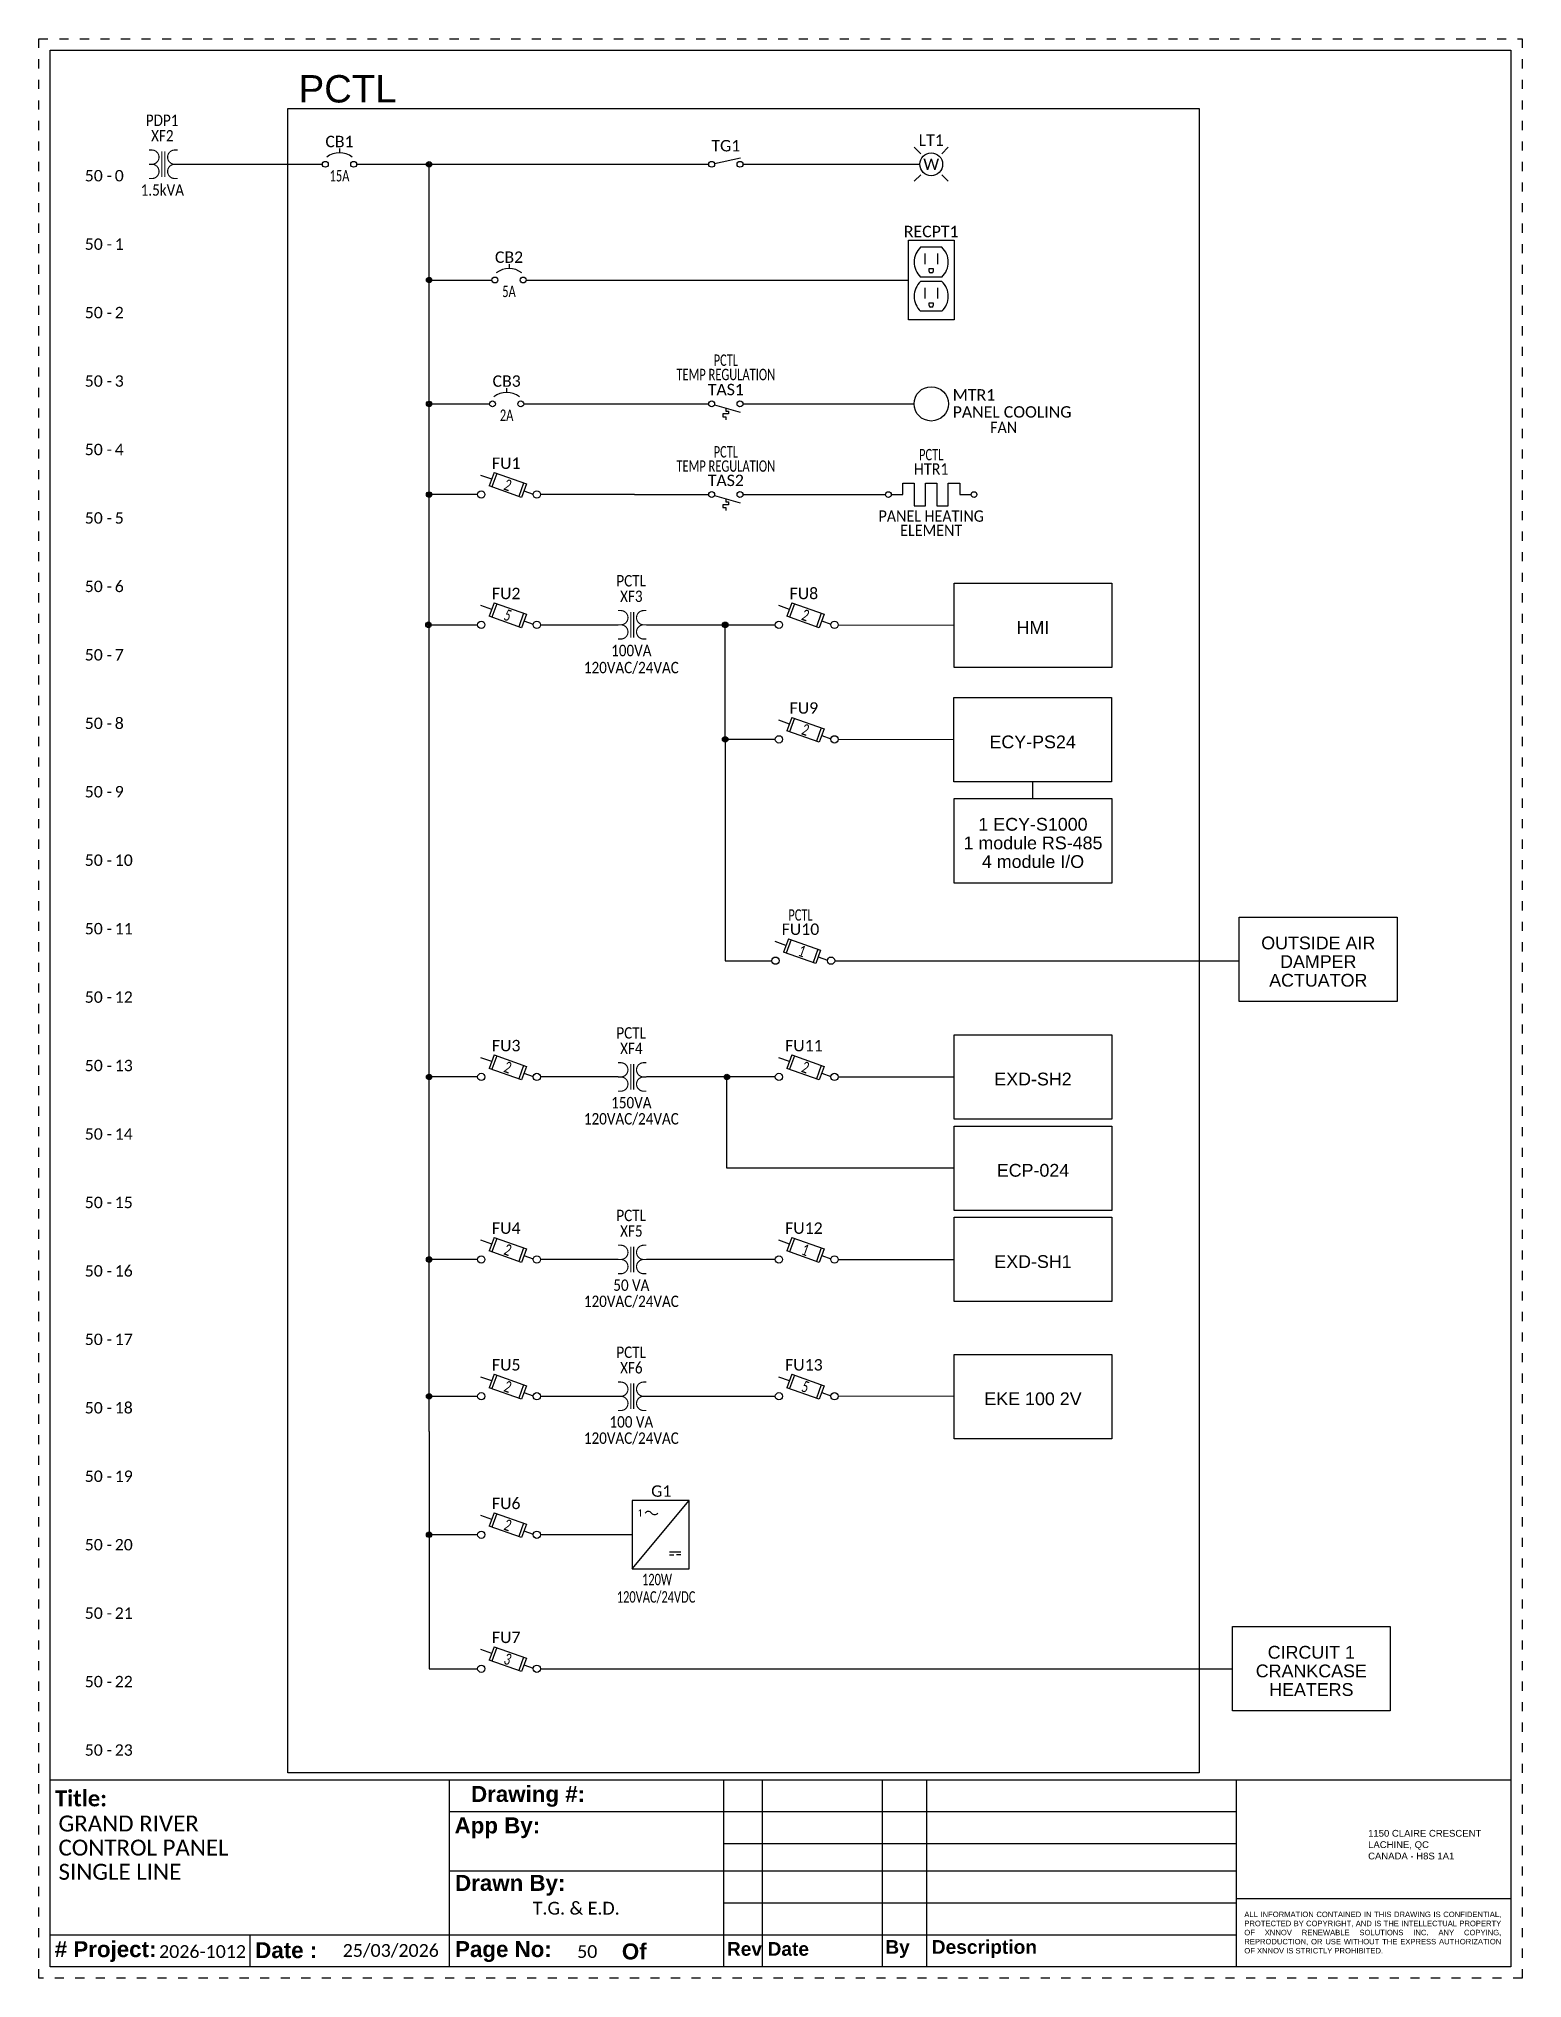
# Model space of a CAD drawing. Header units: inches. Extents: x 0 to 216, y 0 to 294.
# Drawn here: x -0.13 to 16.12, y -0.13 to 21.12 of the extents above; entities outside this region: 4.
import ezdxf
from ezdxf.enums import TextEntityAlignment as Align

# ---------------------------------------------------------------- set-up
doc = ezdxf.new("R2010")
doc.units = ezdxf.units.IN
doc.header["$MEASUREMENT"] = 0
doc.linetypes.add('DOT2', pattern=[0.125, 0, -0.125])
for name, color, linetype in [('DESC', 150, 'Continuous'), ('LOC', 8, 'Continuous'), ('MISC', 7, 'Continuous'), ('RAIL', 7, 'Continuous'), ('SYMS', 7, 'Continuous'), ('TAGFIXED', 7, 'Continuous'), ('TAGS', 150, 'Continuous'), ('WIRES', 7, 'Continuous')]:
    doc.layers.add(name, color=color, linetype=linetype)
doc.layers.add('TITLEBLOCK_FRAME', color=7, linetype='DOT2', plot=False)
doc.styles.get("Standard").update_dxf_attribs({"font": 'arial.ttf'})
doc.styles.add('WD', font='calibri.ttf')
doc.styles.add('WD_IEC', font='isocp2.shx', dxfattribs={"width": 0.9, "height": 4})

msp = doc.modelspace()

# ---------------------------------------------------------------- texts
for s, p in [('L1', (2, 290)), ('N', (212, 290))]:
    msp.add_text(s, height=4).set_placement(p)
at = {"ltscale": 0.5, "style": 'WD'}
for p in [(0.576, 18.875), (0.576, 18.125), (0.576, 17.375), (0.576, 16.625), (0.576, 15.875), (0.576, 15.125), (0.576, 14.375), (0.576, 13.625), (0.576, 12.875), (0.576, 12.125), (0.576, 11.375), (0.576, 10.625), (0.576, 9.875), (0.576, 9.125), (0.576, 8.375), (0.576, 7.625), (0.576, 6.875), (0.576, 6.125), (0.576, 5.375), (0.576, 4.625), (0.576, 3.875), (0.576, 3.125), (0.576, 2.375)]:
    msp.add_text('50', height=0.125, dxfattribs=at).set_placement(p, align=Align.MIDDLE_RIGHT)
for s, p in [('1', (0.707, 18.875)), ('2', (0.707, 18.125)), ('3', (0.707, 17.375)), ('4', (0.707, 16.625)), ('5', (0.707, 15.875)), ('6', (0.707, 15.125)), ('7', (0.707, 14.375)), ('8', (0.707, 13.625)), ('9', (0.707, 12.875)), ('10', (0.707, 12.125)), ('11', (0.707, 11.375)), ('12', (0.707, 10.625)), ('13', (0.707, 9.875)), ('14', (0.707, 9.125)), ('15', (0.707, 8.375)), ('16', (0.707, 7.625)), ('17', (0.707, 6.875)), ('18', (0.707, 6.125)), ('19', (0.707, 5.375)), ('20', (0.707, 4.625)), ('21', (0.707, 3.875)), ('22', (0.707, 3.125)), ('23', (0.707, 2.375))]:
    msp.add_text(s, height=0.125, dxfattribs=at).set_placement(p, align=Align.MIDDLE_LEFT)
for p in [(0.648, 18.875), (0.648, 18.125), (0.648, 17.375), (0.648, 16.625), (0.648, 15.875), (0.648, 15.125), (0.648, 14.375), (0.648, 13.625), (0.648, 12.875), (0.648, 12.125), (0.648, 11.375), (0.648, 10.625), (0.648, 9.875), (0.648, 9.125), (0.648, 8.375), (0.648, 7.625), (0.648, 6.875), (0.648, 6.125), (0.648, 5.375), (0.648, 4.625), (0.648, 3.875), (0.648, 3.125), (0.648, 2.375)]:
    msp.add_text('-', height=0.125, dxfattribs=at).set_placement(p, align=Align.MIDDLE)
at = {"ltscale": 0.5, "char_height": 0.14, "attachment_point": 5, "line_spacing_factor": 0.875}
for s, insert in [('HMI', (10.766, 14.674)), ('ECY-PS24', (10.762, 13.42)), ('1 ECY-S1000\\P1 module RS-485\\P4 module I/O', (10.766, 12.313)), ('OUTSIDE AIR DAMPER ACTUATOR', (13.891, 11.013)), ('EXD-SH2', (10.766, 9.726)), ('ECP-024', (10.766, 8.726)), ('EXD-SH1', (10.766, 7.726)), ('EKE 100 2V', (10.766, 6.223)), ('CIRCUIT 1 \\PCRANKCASE HEATERS', (13.815, 3.241))]:
    msp.add_mtext_dynamic_manual_height_columns(s, width=1.59604, gutter_width=0.5, heights=[0], dxfattribs=dict(at, insert=insert))
at = {"layer": 'MISC', "ltscale": 0.5, "insert": (2.722, 20.727), "char_height": 0.3, "attachment_point": 1}
msp.add_mtext_dynamic_manual_height_columns('PCTL', width=0.9485, gutter_width=0.5, heights=[0], dxfattribs=at)

# ---------------------------------------------------------------- blocks, each defined once
blk = doc.blocks.new('WD_MLRH7')
at = {"style": 'WD'}
blk.add_attdef('WDCOPY_DASH', text='', height=0.125, dxfattribs=at).set_placement((-0.684, 0), align=Align.MIDDLE)
blk.add_attdef('SHEET', text='', height=0.125, dxfattribs=at).set_placement((-0.756, 0), align=Align.MIDDLE_RIGHT)
blk.add_attdef('RUNGFIRST', text='', height=0.125, dxfattribs=at).set_placement((-0.625, 0), align=Align.MIDDLE_LEFT)
at = {"style": 'WD', "flags": 1}
for tag, p in [('RUNGHORV', (-0.25, -0.127)), ('RUNGDIST', (-0.25, -0.2)), ('RUNGCNT', (-0.25, -0.237)), ('RUNGINC', (-0.25, -0.163)), ('WIRE-START', (-0.25, -0.356)), ('WIREMODE', (-0.25, -0.281)), ('WIRE-GSUF', (-0.25, -0.396)), ('PH3SPACE', (-0.25, -0.437)), ('WIREFMT', (-0.25, -0.321))]:
    blk.add_attdef(tag, text='', height=0.025, dxfattribs=at).set_placement(p, align=Align.RIGHT)
blk = doc.blocks.new('HLT1W')
for p, q in [((-0.115, 0.115), (-0.186, 0.186)), ((0.115, 0.115), (0.186, 0.186)), ((-0.115, -0.115), (-0.186, -0.186)), ((0.115, -0.115), (0.186, -0.186))]:
    blk.add_line(p, q)
blk.add_circle((0, 0), 0.125)
at = {"style": 'WD', "width": 0.7}
for tag, p in [('INST', (0.006, 0.528)), ('LOC', (0.006, 0.359))]:
    blk.add_attdef(tag, text='', height=0.125, dxfattribs=at).set_placement(p, align=Align.CENTER)
at = {"style": 'WD'}
blk.add_attdef('TAG1', text='', height=0.125, dxfattribs=at).set_placement((0, 0.202), align=Align.CENTER)
blk.add_attdef('COLOR', text='', height=0.125, dxfattribs=at).set_placement((0, 0), align=Align.MIDDLE)
at = {"style": 'WD', "flags": 1}
for tag, p in [('X4TERM01', (-0.125, 0)), ('X1TERM02', (0.125, 0))]:
    blk.add_attdef(tag, p, '', height=0.0125, dxfattribs=at)
at = {"linetype": 'Continuous', "style": 'WD', "flags": 9}
blk.add_attdef('ASSYCODE', text='', height=0.01, dxfattribs=at).set_placement((-0.001, 0.096), align=Align.CENTER)
at = {"style": 'WD', "flags": 9}
blk.add_attdef('FAMILY', text='', height=0.01, dxfattribs=at).set_placement((-0.005, 0.161), align=Align.CENTER)
at = {"linetype": 'Continuous', "style": 'WD', "flags": 1}
for tag, p in [('MFG', (0, 0.121)), ('CAT', (0, 0.14))]:
    blk.add_attdef(tag, text='', height=0.01, dxfattribs=at).set_placement(p, align=Align.MIDDLE)
at = {"style": 'WD'}
for tag, p, width in [('DESC1', (1.125, 0), 0.9), ('WDTAGALT', (1.125, -0.312), 0.7)]:
    blk.add_attdef(tag, p, '', height=0.125, dxfattribs=dict(at, width=width))
at = {"linetype": 'Continuous', "style": 'WD', "flags": 8}
blk.add_attdef('TERM01', text='', height=0.125, dxfattribs=at).set_placement((-0.175, -0.031), align=Align.TOP_RIGHT)
blk.add_attdef('TERM02', text='', height=0.125, dxfattribs=at).set_placement((0.175, -0.031), align=Align.TOP_LEFT)
at = {"style": 'WD', "width": 0.9}
blk.add_attdef('DESC2', text='', height=0.125, dxfattribs=at).set_placement((1.125, -0.031), align=Align.TOP_LEFT)
blk = doc.blocks.new('HTG11')
blk.add_line((-0.124, 0.007), (0.159, 0.071))
for centre in [(-0.155, 0), (0.155, 0)]:
    blk.add_circle(centre, 0.0322)
at = {"style": 'WD', "width": 0.7}
for tag, p in [('INST', (0, 0.779)), ('LOC', (0, 0.609)), ('DESC1', (0, 0.453)), ('DESC2', (0, 0.297)), ('XREF', (0, -0.236)), ('WDTAGALT', (0, -0.391))]:
    blk.add_attdef(tag, text='', height=0.125, dxfattribs=at).set_placement(p, align=Align.CENTER)
at = {"style": 'WD'}
blk.add_attdef('TAG1', text='', height=0.125, dxfattribs=at).set_placement((0, 0.141), align=Align.CENTER)
for tag, p in [('X2LINK', (0, 0.266)), ('X8LINK', (0, -0.062))]:
    blk.add_attdef(tag, p, '', height=0.01, dxfattribs=at)
for tag, p, height, flags in [('X4TERM01', (-0.188, 0), 0.0125, 1), ('CONTACT', (0.038, 0.02), 0.01, 1), ('FAMILY', (0.038, 0.037), 0.01, 9), ('X1TERM02', (0.188, 0), 0.0125, 1)]:
    blk.add_attdef(tag, p, '', height=height, dxfattribs=dict(at, flags=flags))
at = {"linetype": 'Continuous', "style": 'WD', "flags": 9}
for tag, p in [('CAT', (0.063, -0.007)), ('ASSYCODE', (0.062, -0.043)), ('MFG', (0.063, -0.027))]:
    blk.add_attdef(tag, text='', height=0.01, dxfattribs=at).set_placement(p, align=Align.CENTER)
at = {"linetype": 'Continuous', "style": 'WD', "flags": 8}
blk.add_attdef('TERM01', text='', height=0.125, dxfattribs=at).set_placement((-0.25, -0.031), align=Align.TOP_RIGHT)
blk.add_attdef('TERM02', text='', height=0.125, dxfattribs=at).set_placement((0.25, -0.031), align=Align.TOP_LEFT)
blk = doc.blocks.new('HCN1RDUP')
for p, q in [((-0.25, 0.219), (0.25, 0.219)), ((-0.25, -0.656), (-0.25, 0.219)), ((0.25, 0.219), (0.25, -0.656)), ((0.117, 0.14), (-0.117, 0.14)), ((-0.071, 0.071), (-0.071, -0.046)), ((0.07, 0.071), (0.07, -0.046)), ((0.117, -0.187), (-0.117, -0.187)), ((-0.024, -0.093), (0.023, -0.093)), ((-0.024, -0.125), (-0.024, -0.093)), ((0.008, -0.14), (-0.009, -0.14)), ((0.023, -0.093), (0.023, -0.125)), ((0.117, -0.235), (-0.117, -0.235)), ((-0.071, -0.304), (-0.071, -0.421)), ((0.07, -0.304), (0.07, -0.421)), ((0.117, -0.562), (-0.117, -0.562)), ((-0.024, -0.468), (0.023, -0.468)), ((-0.024, -0.5), (-0.024, -0.468)), ((0.008, -0.515), (-0.009, -0.515)), ((0.023, -0.468), (0.023, -0.5)), ((0.25, -0.656), (-0.25, -0.656))]:
    blk.add_line(p, q)
for centre, radius, start, end in [((0.039, -0.023), 0.226, 133.6028, 226.3972), ((-0.039, -0.023), 0.226, 313.6028, 46.3972), ((-0.009, -0.125), 0.015, 180, 270), ((0.008, -0.125), 0.015, 270, 0), ((0.039, -0.398), 0.226, 133.6028, 226.3972), ((-0.039, -0.398), 0.226, 313.6028, 46.3972), ((-0.009, -0.5), 0.015, 180, 270), ((0.008, -0.5), 0.015, 270, 0)]:
    blk.add_arc(centre, radius, start, end)
at = {"style": 'WD'}
for tag, width, p in [('INST', 0.7, (0, 1.045)), ('LOC', 0.7, (0, 0.875)), ('DESC1', 0.7, (0, 0.719)), ('DESC2', 0.7, (0, 0.562)), ('RATING1', 0.9, (0, 0.406))]:
    blk.add_attdef(tag, text='', height=0.125, dxfattribs=dict(at, width=width)).set_placement(p, align=Align.CENTER)
blk.add_attdef('TAG1', text='', height=0.125, dxfattribs=at).set_placement((0, 0.25), align=Align.CENTER)
for tag, p, height, flags in [('X4TERM01', (-0.188, 0), 0.0125, 1), ('X1TERM02', (0.188, 0), 0.0125, 1), ('FAMILY', (0.205, 0.152), 0.01, 9), ('X8TERM03', (0, -0.14), 0.0125, 1), ('X4TERM04', (-0.188, -0.375), 0.0125, 1), ('X1TERM05', (0.188, -0.375), 0.0125, 1), ('X8TERM06', (0, -0.515), 0.0125, 1)]:
    blk.add_attdef(tag, p, '', height=height, dxfattribs=dict(at, flags=flags))
at = {"linetype": 'Continuous', "style": 'WD', "flags": 9}
for tag, p in [('ASSYCODE', (0.23, 0.071)), ('MFG', (0.228, 0.089)), ('CAT', (0.23, 0.108))]:
    blk.add_attdef(tag, text='', height=0.01, dxfattribs=at).set_placement(p, align=Align.CENTER)
at = {"linetype": 'Continuous', "style": 'WD', "flags": 8}
for tag, p in [('TERM01', (-0.281, -0.016)), ('TERM04', (-0.281, -0.391))]:
    blk.add_attdef(tag, text='', height=0.125, dxfattribs=at).set_placement(p, align=Align.TOP_RIGHT)
for tag, p in [('TERM02', (0.281, -0.016)), ('TERM05', (0.281, -0.391)), ('TERM06', (0.08, -0.587))]:
    blk.add_attdef(tag, text='', height=0.125, dxfattribs=at).set_placement(p, align=Align.TOP_LEFT)
blk = doc.blocks.new('HDS11FL')
for p, q in [((-0.163, 0.241), (-0.216, 0.094)), ((-0.134, 0.231), (-0.187, 0.084)), ((-0.163, 0.241), (0.19, 0.116)), ((-0.19, 0.168), (-0.307, 0.21)), ((0.137, -0.032), (-0.216, 0.094)), ((0.16, 0.126), (0.108, -0.021)), ((0.19, 0.116), (0.137, -0.032)), ((0.164, 0.042), (0.264, 0.006))]:
    blk.add_line(p, q)
at = {"linetype": 'Continuous'}
for centre in [(-0.304, 0), (0.304, 0)]:
    blk.add_circle(centre, 0.04, dxfattribs=at)
at = {"style": 'WD', "width": 0.7}
for tag, p in [('INST', (-0.031, 0.607)), ('LOC', (-0.031, 0.438))]:
    blk.add_attdef(tag, text='', height=0.125, dxfattribs=at).set_placement(p, align=Align.CENTER)
blk.add_attdef('RATING1', text='', height=0.125, rotation=340.3798, dxfattribs=at).set_placement((-0.013, 0.105), align=Align.MIDDLE_CENTER)
at = {"style": 'WD'}
blk.add_attdef('TAG1', text='', height=0.125, dxfattribs=at).set_placement((-0.031, 0.281), align=Align.CENTER)
for tag, p in [('X2LINK', (0, 0.406)), ('X8LINK', (0, -0.109))]:
    blk.add_attdef(tag, p, '', height=0.01, dxfattribs=at)
at = {"linetype": 'Continuous', "style": 'WD', "flags": 9}
for tag, p in [('ASSYCODE', (0.126, 0.206)), ('MFG', (0.126, 0.228)), ('CAT', (0.126, 0.247))]:
    blk.add_attdef(tag, text='', height=0.01, dxfattribs=at).set_placement(p, align=Align.CENTER)
at = {"style": 'WD'}
for tag, p, height, flags in [('FAMILY', (0.098, 0.264), 0.01, 9), ('X4TERM01', (-0.344, 0), 0.0125, 1), ('CONTACT', (0.098, 0.187), 0.01, 9), ('X1TERM02', (0.344, 0), 0.0125, 1)]:
    blk.add_attdef(tag, p, '', height=height, dxfattribs=dict(at, flags=flags))
at = {"linetype": 'Continuous', "style": 'WD', "flags": 8}
blk.add_attdef('TERM01', text='', height=0.125, dxfattribs=at).set_placement((-0.406, -0.031), align=Align.TOP_RIGHT)
blk.add_attdef('TERM02', text='', height=0.125, dxfattribs=at).set_placement((0.406, -0.031), align=Align.TOP_LEFT)
blk = doc.blocks.new('WDDOT')
for radius in [0.03, 0.0187, 0.00929]:
    blk.add_circle((0, 0), radius)
blk = doc.blocks.new('HPW1_1PH')
for p, q in [((0, -0.625), (0.625, 0.125)), ((0.407, -0.437), (0.532, -0.437)), ((0.407, -0.469), (0.454, -0.469)), ((0.532, -0.469), (0.485, -0.469))]:
    blk.add_line(p, q)
blk.add_lwpolyline([(0.625, 0.125), (0, 0.125), (0, -0.625), (0.625, -0.625)], close=True)
for centre, start, end in [((0.175, -0.039), 36.8699, 143.1301), ((0.245, 0.014), 216.8699, 323.1301)]:
    blk.add_arc(centre, 0.0438, start, end)
at = {"style": 'WD_IEC'}
blk.add_text('1', height=0.084, dxfattribs=at).set_placement((0.105, -0.012), align=Align.MIDDLE_RIGHT)
at = {"style": 'WD', "width": 0.7}
for tag, p in [('INST', (-0.284, 0.794)), ('LOC', (-0.284, 0.624)), ('RATING1', (-0.284, 0.285)), ('XREF', (-0.284, -0.691)), ('DESC1', (-0.284, -0.847)), ('DESC2', (-0.284, -1.003)), ('DESC3', (-0.284, -1.158))]:
    blk.add_attdef(tag, text='', height=0.125, dxfattribs=at).set_placement(p, align=Align.CENTER)
at = {"style": 'WD'}
blk.add_attdef('TAG1', text='', height=0.125, dxfattribs=at).set_placement((-0.284, 0.455), align=Align.CENTER)
at = {"linetype": 'Continuous', "style": 'WD', "flags": 9}
for tag, p in [('MFG', (0.887, 0.257)), ('CAT', (0.889, 0.277)), ('ASSYCODE', (0.887, -0.564))]:
    blk.add_attdef(tag, text='', height=0.01, dxfattribs=at).set_placement(p, align=Align.CENTER)
at = {"linetype": 'Continuous', "style": 'WD', "flags": 8}
for tag, p in [('TERM01', (-0.04, 0.04)), ('TERM04', (1.352, -0.085)), ('TERM02', (-0.04, -0.21)), ('TERM05', (1.352, -0.335)), ('TERM03', (-0.04, -0.46))]:
    blk.add_attdef(tag, text='', height=0.125, dxfattribs=at).set_placement(p, align=Align.RIGHT)
at = {"style": 'WD'}
for tag, p, height, flags in [('X4TERM01', (0, 0), 0.0125, 1), ('X1TERM04', (0.625, -0.125), 0.0125, 1), ('X4TERM02', (0, -0.25), 0.0125, 1), ('X1TERM05', (0.625, -0.375), 0.0125, 1), ('X4TERM03', (0, -0.5), 0.0125, 1), ('FAMILY', (0.862, -0.483), 0.01, 9)]:
    blk.add_attdef(tag, p, '', height=height, dxfattribs=dict(at, flags=flags))
blk = doc.blocks.new('HTS11')
at = {"linetype": 'Continuous'}
blk.add_line((-0.125, -0.01), (0.157, -0.091), dxfattribs=at)
for p, q in [((0.031, -0.111), (-0.031, -0.111)), ((-0.031, -0.111), (-0.031, -0.142)), ((-0.031, -0.142), (0, -0.142)), ((0, -0.046), (0, -0.08)), ((0, -0.08), (0.031, -0.08)), ((0, -0.142), (0, -0.174)), ((0.031, -0.08), (0.031, -0.111))]:
    blk.add_line(p, q)
for centre in [(-0.155, 0), (0.155, 0)]:
    blk.add_circle(centre, 0.0322)
at = {"style": 'WD', "width": 0.7}
for tag, p in [('INST', (0, 0.732)), ('LOC', (0, 0.562)), ('DESC1', (0, 0.406)), ('DESC2', (0, 0.25)), ('XREF', (0, -0.332))]:
    blk.add_attdef(tag, text='', height=0.125, dxfattribs=at).set_placement(p, align=Align.CENTER)
at = {"style": 'WD'}
blk.add_attdef('TAG1', text='', height=0.125, dxfattribs=at).set_placement((0, 0.094), align=Align.CENTER)
for tag, p, height, flags in [('X4TERM01', (-0.188, 0), 0.0125, 1), ('CONTACT', (0.038, 0.02), 0.01, 1), ('FAMILY', (0.038, 0.037), 0.01, 9), ('X1TERM02', (0.188, 0), 0.0125, 1)]:
    blk.add_attdef(tag, p, '', height=height, dxfattribs=dict(at, flags=flags))
for tag, p in [('X2LINK', (0, 0.031)), ('X8LINK', (0, -0.219))]:
    blk.add_attdef(tag, p, '', height=0.01, dxfattribs=at)
at = {"linetype": 'Continuous', "style": 'WD', "flags": 9}
for tag, p in [('CAT', (0.063, -0.007)), ('ASSYCODE', (0.062, -0.047)), ('MFG', (0.063, -0.027))]:
    blk.add_attdef(tag, text='', height=0.01, dxfattribs=at).set_placement(p, align=Align.CENTER)
at = {"linetype": 'Continuous', "style": 'WD', "flags": 8}
blk.add_attdef('TERM01', text='', height=0.125, dxfattribs=at).set_placement((-0.25, -0.016), align=Align.TOP_RIGHT)
blk.add_attdef('TERM02', text='', height=0.125, dxfattribs=at).set_placement((0.25, -0.016), align=Align.TOP_LEFT)
at = {"style": 'WD', "width": 0.7}
for tag, p in [('RATING1', (0.281, -0.294)), ('WDTAGALT', (0.281, -0.466))]:
    blk.add_attdef(tag, p, '', height=0.125, dxfattribs=at)
blk = doc.blocks.new('HRE1HTALT')
for p, q in [((-0.4375, 0), (-0.3125, 0)), ((-0.3125, 0), (-0.3125, 0.125)), ((-0.3125, 0.125), (-0.1875, 0.125)), ((-0.1875, 0.125), (-0.1875, -0.125)), ((-0.0625, -0.125), (-0.0625, 0.125)), ((-0.0625, 0.125), (0.0625, 0.125)), ((0.0625, 0.125), (0.0625, -0.125)), ((0.1875, -0.125), (0.1875, 0.125)), ((0.1875, 0.125), (0.3125, 0.125)), ((0.3125, 0.125), (0.3125, 0)), ((0.3125, 0), (0.4375, 0)), ((-0.1875, -0.125), (-0.0625, -0.125)), ((0.0625, -0.125), (0.1875, -0.125))]:
    blk.add_line(p, q)
for centre in [(-0.46875, 0), (0.46875, 0)]:
    blk.add_circle(centre, 0.03125)
at = {"style": 'WD'}
for tag, width, p in [('INST', 0.7, (0, 0.53125)), ('LOC', 0.7, (0, 0.375)), ('TAG1', 0.9, (0, 0.21875)), ('RATING1', 0.7, (0, -0.28125)), ('RATING2', 0.7, (0, -0.4375)), ('DESC1', 0.9, (0, -0.59375)), ('DESC2', 0.9, (0, -0.75))]:
    blk.add_attdef(tag, text='', height=0.125, dxfattribs=dict(at, width=width)).set_placement(p, align=Align.CENTER)
at = {"style": 'WD', "flags": 1}
for tag, p, height in [('MFG', (0.09375, 0.21875), 0.01), ('X4TERM01', (-0.5, 0), 0.005), ('FAMILY', (0, 0), 0.01), ('ASSYCODE', (0.09375, 0.15625), 0.01), ('CAT', (0.09375, 0.1875), 0.01), ('X1TERM02', (0.5, 0), 0.005)]:
    blk.add_attdef(tag, p, '', height=height, dxfattribs=at)
at = {"style": 'WD'}
blk.add_attdef('TERM01', text='', height=0.125, dxfattribs=at).set_placement((-0.555, -0.015), align=Align.TOP_RIGHT)
blk.add_attdef('TERM02', text='', height=0.125, dxfattribs=at).set_placement((0.555, -0.015), align=Align.TOP_LEFT)
blk = doc.blocks.new('HMO12')
blk.add_circle((0, 0), 0.188)
at = {"style": 'WD'}
for tag, width, p in [('INST', 0.7, (-0.026, 0.559)), ('LOC', 0.7, (-0.026, 0.39)), ('TAG1', 0.9, (-0.031, 0.234)), ('RATING1', 0.8, (0, 0))]:
    blk.add_attdef(tag, text='', height=0.125, dxfattribs=dict(at, width=width)).set_placement(p, align=Align.CENTER)
at = {"style": 'WD', "flags": 1}
for tag, p in [('X4TERM01', (-0.188, 0)), ('X1TERM02', (0.188, 0)), ('X0TERM03', (0.133, -0.133))]:
    blk.add_attdef(tag, p, '', height=0.0125, dxfattribs=at)
at = {"linetype": 'Continuous', "style": 'WD', "flags": 9}
blk.add_attdef('ASSYCODE', text='', height=0.01, dxfattribs=at).set_placement((0, 0.125), align=Align.CENTER)
at = {"style": 'WD', "flags": 9}
blk.add_attdef('FAMILY', text='', height=0.01, dxfattribs=at).set_placement((-0.005, 0.17), align=Align.CENTER)
at = {"linetype": 'Continuous', "style": 'WD', "flags": 1}
for tag, p in [('MFG', (0, 0.14)), ('CAT', (0, 0.159))]:
    blk.add_attdef(tag, text='', height=0.01, dxfattribs=at).set_placement(p, align=Align.MIDDLE)
at = {"style": 'WD'}
for tag, p, width in [('DESC1', (1.126, 0.046), 0.9), ('DESC2', (1.126, -0.11), 0.9), ('DESC3', (1.126, -0.266), 0.9), ('RATING3', (1.125, -0.423), 0.8), ('WDTAGALT', (1.125, -0.75), 0.7), ('RATING4', (1.125, -0.579), 0.8)]:
    blk.add_attdef(tag, p, '', height=0.125, dxfattribs=dict(at, width=width))
at = {"linetype": 'Continuous', "style": 'WD'}
blk.add_attdef('TERM01', text='', height=0.125, dxfattribs=at).set_placement((-0.231, -0.035), align=Align.TOP_RIGHT)
at = {"style": 'WD', "width": 0.8}
blk.add_attdef('RATING2', text='', height=0.125, dxfattribs=at).set_placement((0.001, -0.016), align=Align.TOP_CENTER)
at = {"linetype": 'Continuous', "style": 'WD'}
for tag, p in [('TERM02', (0.231, -0.035)), ('TERM03', (0.062, -0.219))]:
    blk.add_attdef(tag, text='', height=0.125, dxfattribs=at).set_placement(p, align=Align.TOP_LEFT)
blk = doc.blocks.new('HCB1')
blk.add_line((0, 0.173), (0, 0.126))
for centre in [(-0.155, 0), (0.155, 0)]:
    blk.add_circle(centre, 0.0322)
blk.add_arc((0, -0.109), 0.234, 53.1301, 126.8699)
at = {"style": 'WD', "width": 0.7}
for tag, p in [('INST', (0, 0.826)), ('LOC', (0, 0.656)), ('DESC1', (0, 0.5)), ('DESC2', (0, 0.344)), ('RATING1', (0, -0.188)), ('XREF', (0, -0.344))]:
    blk.add_attdef(tag, text='', height=0.125, dxfattribs=at).set_placement(p, align=Align.CENTER)
at = {"style": 'WD'}
blk.add_attdef('TAG1', text='', height=0.125, dxfattribs=at).set_placement((0, 0.188), align=Align.CENTER)
for tag, p in [('X2LINK', (0, 0.219)), ('X8LINK', (0, 0))]:
    blk.add_attdef(tag, p, '', height=0.01, dxfattribs=at)
for tag, p, height, flags in [('X4TERM01', (-0.188, 0), 0.0125, 1), ('X1TERM02', (0.188, 0), 0.0125, 1), ('CONTACT', (0.205, 0.133), 0.01, 9), ('FAMILY', (0.205, 0.152), 0.01, 9)]:
    blk.add_attdef(tag, p, '', height=height, dxfattribs=dict(at, flags=flags))
at = {"linetype": 'Continuous', "style": 'WD', "flags": 9}
for tag, p in [('ASSYCODE', (0.219, 0.062)), ('MFG', (0.228, 0.089)), ('CAT', (0.23, 0.108))]:
    blk.add_attdef(tag, text='', height=0.01, dxfattribs=at).set_placement(p, align=Align.CENTER)
at = {"linetype": 'Continuous', "style": 'WD', "flags": 8}
blk.add_attdef('TERM01', text='', height=0.125, dxfattribs=at).set_placement((-0.25, -0.031), align=Align.TOP_RIGHT)
blk.add_attdef('TERM02', text='', height=0.125, dxfattribs=at).set_placement((0.25, -0.031), align=Align.TOP_LEFT)
blk = doc.blocks.new('HXF1T1_1-')
for points in [[(-0.156, 0, 0.0125, 0.0125, 0), (-0.126, 0, 0.0125, 0.0125, 1.005682), (-0.125, 0.156, 0, 0, 0)], [(0.156, 0, 0.0125, 0.0125, 0), (0.124, 0, 0.0125, 0.0125, 0.994377), (0.125, -0.156, 0, 0, 0)]]:
    blk.add_lwpolyline(points, format="xyseb")
at = {"const_width": 0.0125}
for points in [[(-0.156, 0.156), (-0.125, 0.156)], [(-0.016, -0.141), (-0.016, 0.141)], [(0.016, -0.141), (0.016, 0.141)], [(0.156, 0.156), (0.125, 0.156)], [(-0.156, -0.156), (-0.125, -0.156)], [(0.156, -0.156), (0.125, -0.156)]]:
    blk.add_lwpolyline(points, dxfattribs=at)
for points in [[(-0.125, -0.156, 1.000009), (-0.125, 0)], [(0.125, 0.156, 1.000009), (0.125, 0)]]:
    blk.add_lwpolyline(points, format="xyb", dxfattribs=at)
at = {"style": 'WD', "width": 0.85}
for tag, p in [('INST', (-0.012, 0.592)), ('LOC', (-0.012, 0.42)), ('TAG1', (-0.01, 0.25)), ('RATING1', (-0.01, -0.344)), ('RATING2', (-0.01, -0.516)), ('DESC1', (-0.01, -0.687)), ('DESC2', (-0.01, -0.859)), ('DESC3', (-0.01, -1.031))]:
    blk.add_attdef(tag, text='', height=0.125, dxfattribs=at).set_placement(p, align=Align.CENTER)
at = {"style": 'WD', "flags": 9}
blk.add_attdef('WDTYPE', text='', height=0.01, dxfattribs=at).set_placement((-0.221, 0.075), align=Align.RIGHT)
at = {"color": 7, "style": 'WD', "flags": 1}
for tag, p in [('X4TERM01', (-0.156, 0)), ('X1TERM02', (0.156, 0))]:
    blk.add_attdef(tag, p, '', height=0.0125, dxfattribs=at)
at = {"style": 'WD'}
for tag, p in [('X2LINK', (0, 0.156)), ('X8LINK', (0, -0.172))]:
    blk.add_attdef(tag, p, '', height=0.01, dxfattribs=at)
at = {"linetype": 'Continuous', "style": 'WD', "flags": 9}
for tag, p in [('ASSYCODE', (0.219, 0.062)), ('MFG', (0.228, 0.089)), ('CAT', (0.23, 0.108))]:
    blk.add_attdef(tag, text='', height=0.01, dxfattribs=at).set_placement(p, align=Align.CENTER)
at = {"style": 'WD', "flags": 9}
for tag, p in [('FAMILY', (0.206, 0.131)), ('CONTACT', (0.206, 0.04))]:
    blk.add_attdef(tag, p, '', height=0.01, dxfattribs=at)
at = {"linetype": 'Continuous', "style": 'WD', "flags": 8}
blk.add_attdef('TERM01', text='', height=0.125, dxfattribs=at).set_placement((-0.229, -0.031), align=Align.TOP_RIGHT)
blk.add_attdef('TERM02', text='', height=0.125, dxfattribs=at).set_placement((0.208, -0.031), align=Align.TOP_LEFT)
blk = doc.blocks.new('*U17')
at = {"color": 5}
for p, q in [((0, 21), (16, 21)), ((0, 0), (0, 21)), ((16, 21), (16, 0)), ((0, 2.05), (16, 2.05)), ((4.372, 2.05), (4.372, 0)), ((7.376, 2.05), (7.376, 0)), ((7.8, 2.05), (7.8, 0)), ((9.113, 2.05), (9.113, 0)), ((9.599, 2.05), (9.599, 0)), ((9.599, 2.05), (9.599, 0)), ((12.992, 2.05), (12.992, 0)), ((4.372, 1.7), (12.992, 1.7)), ((7.376, 1.35), (12.992, 1.35)), ((4.372, 1.05), (12.992, 1.05)), ((7.376, 0.7), (12.992, 0.7)), ((12.992, 0.75), (16, 0.75)), ((0, 0.35), (12.992, 0.35)), ((2.186, 0.35), (2.186, 0)), ((16, 0), (0, 0))]:
    blk.add_line(p, q, dxfattribs=at)
at = {"layer": 'TITLEBLOCK_FRAME'}
blk.add_lwpolyline([(-0.125, 21.125), (16.125, 21.125), (16.125, -0.125), (-0.125, -0.125)], close=True, dxfattribs=at)
blk.add_lwpolyline([(-0.125, 21.125), (16.125, 21.125), (16.125, -0.125), (-0.125, -0.125)], close=True, dxfattribs=at)
at = {"color": 7, "char_height": 0.175, "style": 'WD'}
for s, width, gutter_width, heights, insert, attachment_point in [('{\\fCalibri|b1|i0|c0|p34;Title:}', 4.49877, 1.75, [0], (0.052, 1.933), 1), ('\\pxi-3,l4,t4;{\\fArial|b1|i0|c0|p34;Drawing #:}', 2.99404, 4.083, [0], (4.435, 1.867), 4), ('{\\fArial|b1|i0|c0|p34;App By:}', 4.49661, 1.749, [0], (4.43, 1.523), 4), ('{\\fArial|b1|i0|c0|p34;Drawn By:}', 2.16756, 1.749, [0.131], (4.435, 0.893), 4), ('{\\fArial|b1|i0|c0|p34;# Project:}', 1.25184, 1.749, [0], (0.05, 0.167), 4), ('{\\fArial|b1|i0|c0|p34;Date :}', 2.18747, 1.749, [0], (2.246, 0.181), 4), ('{\\fArial|b1|i0|c0|p34;Page No:}', 4.49661, 1.749, [0], (4.435, 0.167), 4), ('{\\fArial|b1|i0|c0|p34;Of}', 4.49661, 1.749, [0], (6.262, 0.167), 4)]:
    blk.add_mtext_dynamic_manual_height_columns(s, width=width, gutter_width=gutter_width, heights=heights, dxfattribs=dict(at, insert=insert, attachment_point=attachment_point))
for s, width, gutter_width, insert, char_height, attachment_point in [('1150 CLAIRE CRESCENT\\PLACHINE, QC \\PCANADA - H8S 1A1', 1.56147, 0.995, (14.437, 1.5), 0.07464, 1), ('\\pxqj;ALL INFORMATION CONTAINED IN THIS DRAWING IS CONFIDENTIAL, PROTECTED BY COPYRIGHT, AND IS THE INTELLECTUAL PROPERTY OF XNNOV RENEWABLE SOLUTIONS INC. ANY COPYING, REPRODUCTION, OR USE WITHOUT THE EXPRESS AUTHORIZATION OF XNNOV IS STRICTLY PROHIBITED.', 2.80577, 0.597, (13.081, 0.375), 0.059714, 4)]:
    blk.add_mtext_dynamic_manual_height_columns(s, width=width, gutter_width=gutter_width, heights=[0], dxfattribs=dict(insert=insert, char_height=char_height, attachment_point=attachment_point))
at = {"color": 7, "char_height": 0.15, "attachment_point": 4}
for s, width, insert in [('{\\fArial|b1|i0|c0|p34;Rev}', 0.34979, (7.413, 0.195)), ('{\\fArial|b1|i0|c0|p34; Date}', 0.58778, (7.8, 0.195)), ('{\\fArial|b1|i0|c0|p34;By}', 0.36928, (9.148, 0.195)), ('{\\fArial|b1|i0|c0|p34; Description}', 1.60793, (9.599, 0.195))]:
    blk.add_mtext_dynamic_manual_height_columns(s, width=width, gutter_width=1.749, heights=[0], dxfattribs=dict(at, insert=insert))
at = {"color": 7, "style": 'WD', "flags": 4}
for tag, p in [('N5', (7.597, 1.925)), ('N4', (7.597, 1.575)), ('N3', (7.597, 1.225)), ('N2', (7.597, 0.925)), ('N1', (7.597, 0.575)), ('PAGENO', (5.883, 0.167)), ('SHEETMAX', (6.824, 0.157))]:
    blk.add_attdef(tag, text='', height=0.14, dxfattribs=at).set_placement(p, align=Align.MIDDLE_CENTER)
for tag, height, p in [('DATE5', 0.14, (7.854, 1.925)), ('PAR5', 0.14, (9.104, 1.925)), ('DESCRIPTION5', 0.14, (9.661, 1.925)), ('TITLE1', 0.175, (0.091, 1.57)), ('DATE4', 0.14, (7.854, 1.575)), ('PAR4', 0.14, (9.104, 1.575)), ('DESCRIPTION4', 0.14, (9.661, 1.575)), ('TITLE2', 0.175, (0.091, 1.306)), ('AP.PAR', 0.14, (5.526, 1.365)), ('DATE3', 0.14, (7.854, 1.225)), ('PAR3', 0.14, (9.104, 1.225)), ('DESCRIPTION3', 0.14, (9.661, 1.225)), ('TITLE3', 0.175, (0.091, 1.041)), ('DATE2', 0.14, (7.854, 0.925)), ('PAR2', 0.14, (9.104, 0.925)), ('DESCRIPTION2', 0.14, (9.661, 0.925)), ('DESS.PAR', 0.14, (5.286, 0.642)), ('DATE1', 0.14, (7.854, 0.575)), ('PAR1', 0.14, (9.109, 0.575)), ('DESCRIPTION1', 0.14, (9.645, 0.575)), ('PRJCT', 0.14, (1.193, 0.167)), ('DATE', 0.14, (3.204, 0.179))]:
    blk.add_attdef(tag, text='', height=height, dxfattribs=at).set_placement(p, align=Align.MIDDLE_LEFT)

# ---------------------------------------------------------------- linework, layer by layer
at = {"ltscale": 0.5}
for points in [[(2.604, 20.363), (12.587, 20.363), (12.587, 2.125), (2.604, 2.125)], [(9.901, 15.161), (11.631, 15.161), (11.631, 14.236), (9.901, 14.236)], [(9.897, 13.907), (11.626, 13.907), (11.626, 12.982), (9.897, 12.982)], [(9.901, 12.8), (11.631, 12.8), (11.631, 11.875), (9.901, 11.875)], [(13.026, 11.5), (14.756, 11.5), (14.756, 10.575), (13.026, 10.575)], [(9.901, 10.212), (11.631, 10.212), (11.631, 9.288), (9.901, 9.288)], [(9.901, 9.212), (11.631, 9.212), (11.631, 8.288), (9.901, 8.288)], [(9.901, 8.212), (11.631, 8.212), (11.631, 7.288), (9.901, 7.288)], [(9.901, 6.709), (11.631, 6.709), (11.631, 5.785), (9.901, 5.785)], [(12.95, 3.728), (14.679, 3.728), (14.679, 2.803), (12.95, 2.803)]]:
    msp.add_lwpolyline(points, close=True, dxfattribs=at)
at = {"layer": 'RAIL', "lineweight": 50}
for p, q in [((10, 290), (10, 270)), ((210, 290), (210, 270))]:
    msp.add_line(p, q, dxfattribs=at)
at = {"layer": 'WIRES', "ltscale": 0.5}
for p, q in [((1.395, 19.75), (2.982, 19.75)), ((3.357, 19.75), (4.151, 19.75)), ((4.151, 5.866), (4.151, 19.75)), ((4.151, 19.75), (7.211, 19.75)), ((7.589, 19.75), (9.526, 19.75)), ((4.151, 18.482), (4.839, 18.482)), ((5.214, 18.482), (9.401, 18.482)), ((4.151, 17.125), (4.812, 17.125)), ((5.188, 17.125), (7.214, 17.125)), ((7.589, 17.125), (9.464, 17.127)), ((4.683, 16.131), (4.151, 16.131)), ((6.401, 16.131), (5.37, 16.131)), ((6.401, 16.131), (7.214, 16.131)), ((7.589, 16.131), (9.151, 16.131)), ((4.143, 14.704), (4.683, 14.703)), ((5.37, 14.704), (6.22, 14.704)), ((6.533, 14.704), (7.394, 14.704)), ((7.394, 14.704), (7.943, 14.704)), ((7.394, 13.449), (7.394, 14.704)), ((8.631, 14.704), (9.901, 14.699)), ((7.943, 13.449), (7.394, 13.449)), ((7.394, 13.449), (7.394, 11.024)), ((9.897, 13.444), (8.631, 13.449)), ((10.762, 12.982), (10.762, 12.792)), ((7.394, 11.024), (7.906, 11.024)), ((8.594, 11.024), (13.026, 11.024)), ((4.683, 9.75), (4.151, 9.75)), ((6.22, 9.75), (5.37, 9.75)), ((7.413, 9.75), (6.533, 9.75)), ((7.413, 8.75), (7.413, 9.75)), ((7.943, 9.75), (7.413, 9.75)), ((8.631, 9.75), (9.901, 9.75)), ((9.901, 8.75), (7.413, 8.75)), ((4.683, 7.75), (4.151, 7.75)), ((6.22, 7.75), (5.37, 7.75)), ((7.943, 7.75), (6.533, 7.75)), ((8.631, 7.75), (9.901, 7.75)), ((4.151, 6.251), (4.683, 6.251)), ((5.37, 6.251), (6.22, 6.251)), ((6.533, 6.251), (7.943, 6.251)), ((9.901, 6.247), (8.631, 6.251)), ((4.151, 5.866), (4.151, 3.266)), ((4.683, 4.734), (4.151, 4.734)), ((6.376, 4.734), (5.37, 4.734)), ((4.151, 3.266), (4.683, 3.266)), ((5.37, 3.266), (12.95, 3.266))]:
    msp.add_line(p, q, dxfattribs=at)

# ---------------------------------------------------------------- block references
at = {"ltscale": 0.5}
msp.add_blockref('WD_MLRH7', (1.332, 19.625), dxfattribs=at).add_auto_attribs({'RUNGFIRST': '0', 'SHEET': '50', 'WDCOPY_DASH': '-'})
at = {"layer": 'SYMS', "ltscale": 0.5}
ref = msp.add_blockref('HXF1T1_1-', (1.239, 19.75), dxfattribs=at)
ref.add_attrib('TAG1F', 'XF2', dxfattribs={"layer": 'TAGFIXED', "height": 0.125, "style": 'WD', "width": 0.85}).set_placement((1.228, 20), align=Align.CENTER)
ref.add_attrib('LOC', 'PDP1', dxfattribs={"layer": 'LOC', "height": 0.125, "style": 'WD', "width": 0.85}).set_placement((1.226, 20.17), align=Align.CENTER)
ref.add_attrib('RATING1', '1.5kVA', dxfattribs={"layer": 'MISC', "height": 0.125, "style": 'WD', "width": 0.85}).set_placement((1.228, 19.406), align=Align.CENTER)
ref = msp.add_blockref('HCB1', (3.169, 19.75), dxfattribs=at)
ref.add_attrib('RATING1', '15A', dxfattribs={"layer": 'MISC', "height": 0.125, "style": 'WD', "width": 0.7}).set_placement((3.169, 19.562), align=Align.CENTER)
ref.add_attrib('TAG1F', 'CB1', dxfattribs={"layer": 'TAGFIXED', "height": 0.125, "style": 'WD'}).set_placement((3.169, 19.937), align=Align.CENTER)
ref = msp.add_blockref('HTG11', (7.401, 19.75), dxfattribs=at)
ref.add_attrib('TAG1', 'TG1', dxfattribs={"layer": 'TAGS', "height": 0.125, "style": 'WD'}).set_placement((7.401, 19.891), align=Align.CENTER)
ref = msp.add_blockref('HLT1W', (9.651, 19.75), dxfattribs=at)
ref.add_attrib('TAG1', 'LT1', dxfattribs={"layer": 'TAGS', "height": 0.125, "style": 'WD'}).set_placement((9.651, 19.952), align=Align.CENTER)
ref.add_attrib('COLOR', 'W', dxfattribs={"layer": 'MISC', "height": 0.125, "style": 'WD'}).set_placement((9.651, 19.75), align=Align.MIDDLE)
for p in [(4.151, 19.75), (4.151, 18.482), (4.151, 17.125), (4.151, 16.131), (4.143, 14.704), (7.394, 14.704), (7.394, 13.449), (4.151, 9.75), (7.413, 9.75), (4.151, 7.75), (4.151, 6.251), (4.151, 4.734)]:
    msp.add_blockref('WDDOT', p, dxfattribs=at)
ref = msp.add_blockref('HCN1RDUP', (9.651, 18.701), dxfattribs=at)
ref.add_attrib('TAG1', 'RECPT1', dxfattribs={"layer": 'TAGS', "height": 0.125, "style": 'WD'}).set_placement((9.651, 18.951), align=Align.CENTER)
ref = msp.add_blockref('HCB1', (5.026, 18.482), dxfattribs=at)
ref.add_attrib('RATING1', '5A', dxfattribs={"layer": 'MISC', "height": 0.125, "style": 'WD', "width": 0.7}).set_placement((5.026, 18.295), align=Align.CENTER)
ref.add_attrib('TAG1F', 'CB2', dxfattribs={"layer": 'TAGFIXED', "height": 0.125, "style": 'WD'}).set_placement((5.026, 18.67), align=Align.CENTER)
ref = msp.add_blockref('HTS11', (7.401, 17.125), dxfattribs=at)
ref.add_attrib('LOC', 'PCTL', dxfattribs={"layer": 'LOC', "height": 0.125, "style": 'WD', "width": 0.7}).set_placement((7.401, 17.541), align=Align.CENTER)
ref.add_attrib('DESC1', 'TEMP REGULATION', dxfattribs={"layer": 'DESC', "height": 0.125, "style": 'WD', "width": 0.7}).set_placement((7.401, 17.384), align=Align.CENTER)
ref.add_attrib('TAG1', 'TAS1', dxfattribs={"layer": 'TAGS', "height": 0.125, "style": 'WD'}).set_placement((7.401, 17.219), align=Align.CENTER)
ref = msp.add_blockref('HCB1', (5, 17.125), dxfattribs=at)
ref.add_attrib('RATING1', '2A', dxfattribs={"layer": 'MISC', "height": 0.125, "style": 'WD', "width": 0.7}).set_placement((5, 16.938), align=Align.CENTER)
ref.add_attrib('TAG1F', 'CB3', dxfattribs={"layer": 'TAGFIXED', "height": 0.125, "style": 'WD'}).set_placement((5, 17.312), align=Align.CENTER)
ref = msp.add_blockref('HMO12', (9.651, 17.125), dxfattribs=at)
ref.add_attrib('DESC1', 'PANEL COOLING ', (9.886, 16.974), dxfattribs={"layer": 'DESC', "height": 0.125, "style": 'WD'})
ref.add_attrib('DESC2', 'FAN', (10.297, 16.804), dxfattribs={"layer": 'DESC', "height": 0.125, "style": 'WD', "width": 0.9})
ref.add_attrib('TAG1', 'MTR1', (9.886, 17.161), dxfattribs={"layer": 'TAGS', "height": 0.125, "style": 'WD'})
ref = msp.add_blockref('HTS11', (7.401, 16.131), dxfattribs=at)
ref.add_attrib('LOC', 'PCTL', dxfattribs={"layer": 'LOC', "height": 0.125, "style": 'WD', "width": 0.7}).set_placement((7.401, 16.537), align=Align.CENTER)
ref.add_attrib('DESC1', 'TEMP REGULATION', dxfattribs={"layer": 'DESC', "height": 0.125, "style": 'WD', "width": 0.7}).set_placement((7.401, 16.381), align=Align.CENTER)
ref.add_attrib('TAG1', 'TAS2', dxfattribs={"layer": 'TAGS', "height": 0.125, "style": 'WD'}).set_placement((7.401, 16.224), align=Align.CENTER)
ref = msp.add_blockref('HRE1HTALT', (9.651, 16.131), dxfattribs=at)
ref.add_attrib('LOC', 'PCTL', dxfattribs={"layer": 'LOC', "height": 0.125, "style": 'WD', "width": 0.7}).set_placement((9.651, 16.506), align=Align.CENTER)
ref.add_attrib('DESC1', 'PANEL HEATING', dxfattribs={"layer": 'DESC', "height": 0.125, "style": 'WD', "width": 0.9}).set_placement((9.651, 15.833), align=Align.CENTER)
ref.add_attrib('TAG1', 'HTR1', dxfattribs={"layer": 'TAGS', "height": 0.125, "style": 'WD', "width": 0.9}).set_placement((9.651, 16.349), align=Align.CENTER)
ref.add_attrib('DESC2', 'ELEMENT', dxfattribs={"layer": 'DESC', "height": 0.125, "style": 'WD', "width": 0.9}).set_placement((9.651, 15.676), align=Align.CENTER)
ref = msp.add_blockref('HDS11FL', (5.026, 16.131), dxfattribs=at)
ref.add_attrib('RATING1', '2', dxfattribs={"layer": 'MISC', "height": 0.125, "rotation": 340.3798, "style": 'WD', "width": 0.7}).set_placement((5.013, 16.235), align=Align.MIDDLE_CENTER)
ref.add_attrib('TAG1F', 'FU1', dxfattribs={"layer": 'TAGFIXED', "height": 0.125, "style": 'WD'}).set_placement((4.995, 16.412), align=Align.CENTER)
ref = msp.add_blockref('HDS11FL', (5.026, 14.704), dxfattribs=at)
ref.add_attrib('RATING1', '5', dxfattribs={"layer": 'MISC', "height": 0.125, "rotation": 340.3798, "style": 'WD', "width": 0.7}).set_placement((5.013, 14.809), align=Align.MIDDLE_CENTER)
ref.add_attrib('TAG1F', 'FU2', dxfattribs={"layer": 'TAGFIXED', "height": 0.125, "style": 'WD'}).set_placement((4.995, 14.985), align=Align.CENTER)
ref = msp.add_blockref('HXF1T1_1-', (6.376, 14.704), dxfattribs=at)
ref.add_attrib('TAG1F', 'XF3', dxfattribs={"layer": 'TAGFIXED', "height": 0.125, "style": 'WD', "width": 0.85}).set_placement((6.366, 14.954), align=Align.CENTER)
ref.add_attrib('LOC', 'PCTL', dxfattribs={"layer": 'LOC', "height": 0.125, "style": 'WD', "width": 0.85}).set_placement((6.364, 15.124), align=Align.CENTER)
ref.add_attrib('DESC1', '120VAC/24VAC', dxfattribs={"layer": 'DESC', "height": 0.125, "style": 'WD', "width": 0.85}).set_placement((6.366, 14.173), align=Align.CENTER)
ref.add_attrib('RATING1', '100VA', dxfattribs={"layer": 'MISC', "height": 0.125, "style": 'WD', "width": 0.85}).set_placement((6.366, 14.36), align=Align.CENTER)
ref = msp.add_blockref('HDS11FL', (8.287, 14.704), dxfattribs=at)
ref.add_attrib('RATING1', '2', dxfattribs={"layer": 'MISC', "height": 0.125, "rotation": 340.3798, "style": 'WD', "width": 0.7}).set_placement((8.274, 14.809), align=Align.MIDDLE_CENTER)
ref.add_attrib('TAG1F', 'FU8', dxfattribs={"layer": 'TAGFIXED', "height": 0.125, "style": 'WD'}).set_placement((8.256, 14.985), align=Align.CENTER)
ref = msp.add_blockref('HDS11FL', (8.287, 13.449), dxfattribs=at)
ref.add_attrib('RATING1', '2', dxfattribs={"layer": 'MISC', "height": 0.125, "rotation": 340.3798, "style": 'WD', "width": 0.7}).set_placement((8.274, 13.554), align=Align.MIDDLE_CENTER)
ref.add_attrib('TAG1F', 'FU9', dxfattribs={"layer": 'TAGFIXED', "height": 0.125, "style": 'WD'}).set_placement((8.256, 13.73), align=Align.CENTER)
ref = msp.add_blockref('HDS11FL', (8.25, 11.024), dxfattribs=at)
ref.add_attrib('RATING1', '1', dxfattribs={"layer": 'MISC', "height": 0.125, "rotation": 340.3798, "style": 'WD', "width": 0.7}).set_placement((8.237, 11.129), align=Align.MIDDLE_CENTER)
ref.add_attrib('LOC', 'PCTL', dxfattribs={"layer": 'LOC', "height": 0.125, "style": 'WD', "width": 0.7}).set_placement((8.219, 11.462), align=Align.CENTER)
ref.add_attrib('TAG1F', 'FU10', dxfattribs={"layer": 'TAGFIXED', "height": 0.125, "style": 'WD'}).set_placement((8.219, 11.306), align=Align.CENTER)
ref = msp.add_blockref('HXF1T1_1-', (6.376, 9.75), dxfattribs=at)
ref.add_attrib('TAG1F', 'XF4', dxfattribs={"layer": 'TAGFIXED', "height": 0.125, "style": 'WD', "width": 0.85}).set_placement((6.366, 10), align=Align.CENTER)
ref.add_attrib('LOC', 'PCTL', dxfattribs={"layer": 'LOC', "height": 0.125, "style": 'WD', "width": 0.85}).set_placement((6.364, 10.17), align=Align.CENTER)
ref.add_attrib('DESC1', '120VAC/24VAC', dxfattribs={"layer": 'DESC', "height": 0.125, "style": 'WD', "width": 0.85}).set_placement((6.366, 9.229), align=Align.CENTER)
ref.add_attrib('RATING1', '150VA', dxfattribs={"layer": 'MISC', "height": 0.125, "style": 'WD', "width": 0.85}).set_placement((6.366, 9.406), align=Align.CENTER)
ref = msp.add_blockref('HDS11FL', (5.026, 9.75), dxfattribs=at)
ref.add_attrib('RATING1', '2', dxfattribs={"layer": 'MISC', "height": 0.125, "rotation": 340.3798, "style": 'WD', "width": 0.7}).set_placement((5.013, 9.855), align=Align.MIDDLE_CENTER)
ref.add_attrib('TAG1F', 'FU3', dxfattribs={"layer": 'TAGFIXED', "height": 0.125, "style": 'WD'}).set_placement((4.995, 10.031), align=Align.CENTER)
ref = msp.add_blockref('HDS11FL', (8.287, 9.75), dxfattribs=at)
ref.add_attrib('RATING1', '2', dxfattribs={"layer": 'MISC', "height": 0.125, "rotation": 340.3798, "style": 'WD', "width": 0.7}).set_placement((8.274, 9.855), align=Align.MIDDLE_CENTER)
ref.add_attrib('TAG1F', 'FU11', dxfattribs={"layer": 'TAGFIXED', "height": 0.125, "style": 'WD'}).set_placement((8.256, 10.031), align=Align.CENTER)
ref = msp.add_blockref('HXF1T1_1-', (6.376, 7.75), dxfattribs=at)
ref.add_attrib('TAG1F', 'XF5', dxfattribs={"layer": 'TAGFIXED', "height": 0.125, "style": 'WD', "width": 0.85}).set_placement((6.366, 8), align=Align.CENTER)
ref.add_attrib('LOC', 'PCTL', dxfattribs={"layer": 'LOC', "height": 0.125, "style": 'WD', "width": 0.85}).set_placement((6.364, 8.17), align=Align.CENTER)
ref.add_attrib('DESC1', '120VAC/24VAC', dxfattribs={"layer": 'DESC', "height": 0.125, "style": 'WD', "width": 0.85}).set_placement((6.366, 7.229), align=Align.CENTER)
ref.add_attrib('RATING1', '50 VA', dxfattribs={"layer": 'MISC', "height": 0.125, "style": 'WD', "width": 0.85}).set_placement((6.366, 7.406), align=Align.CENTER)
ref = msp.add_blockref('HDS11FL', (5.026, 7.75), dxfattribs=at)
ref.add_attrib('RATING1', '2', dxfattribs={"layer": 'MISC', "height": 0.125, "rotation": 340.3798, "style": 'WD', "width": 0.7}).set_placement((5.013, 7.855), align=Align.MIDDLE_CENTER)
ref.add_attrib('TAG1F', 'FU4', dxfattribs={"layer": 'TAGFIXED', "height": 0.125, "style": 'WD'}).set_placement((4.995, 8.031), align=Align.CENTER)
ref = msp.add_blockref('HDS11FL', (8.287, 7.75), dxfattribs=at)
ref.add_attrib('RATING1', '1', dxfattribs={"layer": 'MISC', "height": 0.125, "rotation": 340.3798, "style": 'WD', "width": 0.7}).set_placement((8.274, 7.855), align=Align.MIDDLE_CENTER)
ref.add_attrib('TAG1F', 'FU12', dxfattribs={"layer": 'TAGFIXED', "height": 0.125, "style": 'WD'}).set_placement((8.256, 8.031), align=Align.CENTER)
ref = msp.add_blockref('HDS11FL', (5.026, 6.251), dxfattribs=at)
ref.add_attrib('RATING1', '2', dxfattribs={"layer": 'MISC', "height": 0.125, "rotation": 340.3798, "style": 'WD', "width": 0.7}).set_placement((5.013, 6.356), align=Align.MIDDLE_CENTER)
ref.add_attrib('TAG1F', 'FU5', dxfattribs={"layer": 'TAGFIXED', "height": 0.125, "style": 'WD'}).set_placement((4.995, 6.533), align=Align.CENTER)
ref = msp.add_blockref('HXF1T1_1-', (6.376, 6.251), dxfattribs=at)
ref.add_attrib('TAG1F', 'XF6', dxfattribs={"layer": 'TAGFIXED', "height": 0.125, "style": 'WD', "width": 0.85}).set_placement((6.366, 6.501), align=Align.CENTER)
ref.add_attrib('LOC', 'PCTL', dxfattribs={"layer": 'LOC', "height": 0.125, "style": 'WD', "width": 0.85}).set_placement((6.364, 6.671), align=Align.CENTER)
ref.add_attrib('DESC1', '120VAC/24VAC', dxfattribs={"layer": 'DESC', "height": 0.125, "style": 'WD', "width": 0.85}).set_placement((6.366, 5.73), align=Align.CENTER)
ref.add_attrib('RATING1', '100 VA', dxfattribs={"layer": 'MISC', "height": 0.125, "style": 'WD', "width": 0.85}).set_placement((6.366, 5.908), align=Align.CENTER)
ref = msp.add_blockref('HDS11FL', (8.287, 6.251), dxfattribs=at)
ref.add_attrib('RATING1', '5', dxfattribs={"layer": 'MISC', "height": 0.125, "rotation": 340.3798, "style": 'WD', "width": 0.7}).set_placement((8.274, 6.356), align=Align.MIDDLE_CENTER)
ref.add_attrib('TAG1F', 'FU13', dxfattribs={"layer": 'TAGFIXED', "height": 0.125, "style": 'WD'}).set_placement((8.256, 6.533), align=Align.CENTER)
ref = msp.add_blockref('HDS11FL', (5.026, 4.734), dxfattribs=at)
ref.add_attrib('RATING1', '2', dxfattribs={"layer": 'MISC', "height": 0.125, "rotation": 340.3798, "style": 'WD', "width": 0.7}).set_placement((5.013, 4.839), align=Align.MIDDLE_CENTER)
ref.add_attrib('TAG1F', 'FU6', dxfattribs={"layer": 'TAGFIXED', "height": 0.125, "style": 'WD'}).set_placement((4.995, 5.015), align=Align.CENTER)
ref = msp.add_blockref('HPW1_1PH', (6.376, 4.984), dxfattribs=at)
ref.add_attrib('TAG1F', 'G1', dxfattribs={"layer": 'TAGFIXED', "height": 0.125, "style": 'WD'}).set_placement((6.694, 5.15), align=Align.CENTER)
ref.add_attrib('DESC1', '120VAC/24VDC', dxfattribs={"layer": 'DESC', "height": 0.125, "style": 'WD', "width": 0.7}).set_placement((6.637, 3.99), align=Align.CENTER)
ref.add_attrib('RATING1', '120W', dxfattribs={"layer": 'MISC', "height": 0.125, "style": 'WD', "width": 0.7}).set_placement((6.647, 4.181), align=Align.CENTER)
ref = msp.add_blockref('HDS11FL', (5.026, 3.266), dxfattribs=at)
ref.add_attrib('RATING1', '3', dxfattribs={"layer": 'MISC', "height": 0.125, "rotation": 340.3798, "style": 'WD', "width": 0.7}).set_placement((5.013, 3.371), align=Align.MIDDLE_CENTER)
ref.add_attrib('TAG1F', 'FU7', dxfattribs={"layer": 'TAGFIXED', "height": 0.125, "style": 'WD'}).set_placement((4.995, 3.547), align=Align.CENTER)
at = {"layer": 'WIRES', "ltscale": 0.5}
ref = msp.add_blockref('*U17', (0, 0), dxfattribs=at)
ref.add_attrib('PRJCT', '2026-1012', dxfattribs={"layer": '0', "color": 7, "height": 0.14, "style": 'WD'}).set_placement((1.193, 0.167), align=Align.MIDDLE_LEFT)
ref.add_attrib('PAGENO', '50', dxfattribs={"layer": '0', "color": 7, "height": 0.14, "style": 'WD'}).set_placement((5.883, 0.167), align=Align.MIDDLE_CENTER)
ref.add_attrib('DATE', '25/03/2026', dxfattribs={"layer": '0', "color": 7, "height": 0.14, "style": 'WD'}).set_placement((3.204, 0.179), align=Align.MIDDLE_LEFT)
ref.add_attrib('DESS.PAR', 'T.G. & E.D.', dxfattribs={"layer": '0', "color": 7, "height": 0.14, "style": 'WD'}).set_placement((5.286, 0.642), align=Align.MIDDLE_LEFT)
ref.add_attrib('TITLE1', 'GRAND RIVER', dxfattribs={"layer": '0', "color": 7, "height": 0.175, "style": 'WD'}).set_placement((0.091, 1.57), align=Align.MIDDLE_LEFT)
ref.add_attrib('TITLE2', 'CONTROL PANEL ', dxfattribs={"layer": '0', "color": 7, "height": 0.175, "style": 'WD'}).set_placement((0.091, 1.306), align=Align.MIDDLE_LEFT)
ref.add_attrib('TITLE3', 'SINGLE LINE', dxfattribs={"layer": '0', "color": 7, "height": 0.175, "style": 'WD'}).set_placement((0.091, 1.041), align=Align.MIDDLE_LEFT)

msp.set_redraw_order([(e.dxf.handle, doc.entitydb.next_handle()) for e in msp.query("TEXT MTEXT ATTDEF DIMENSION ARC_DIMENSION")])  # texts and dimensions are drawn at this point

doc.saveas('drawing.dxf')
